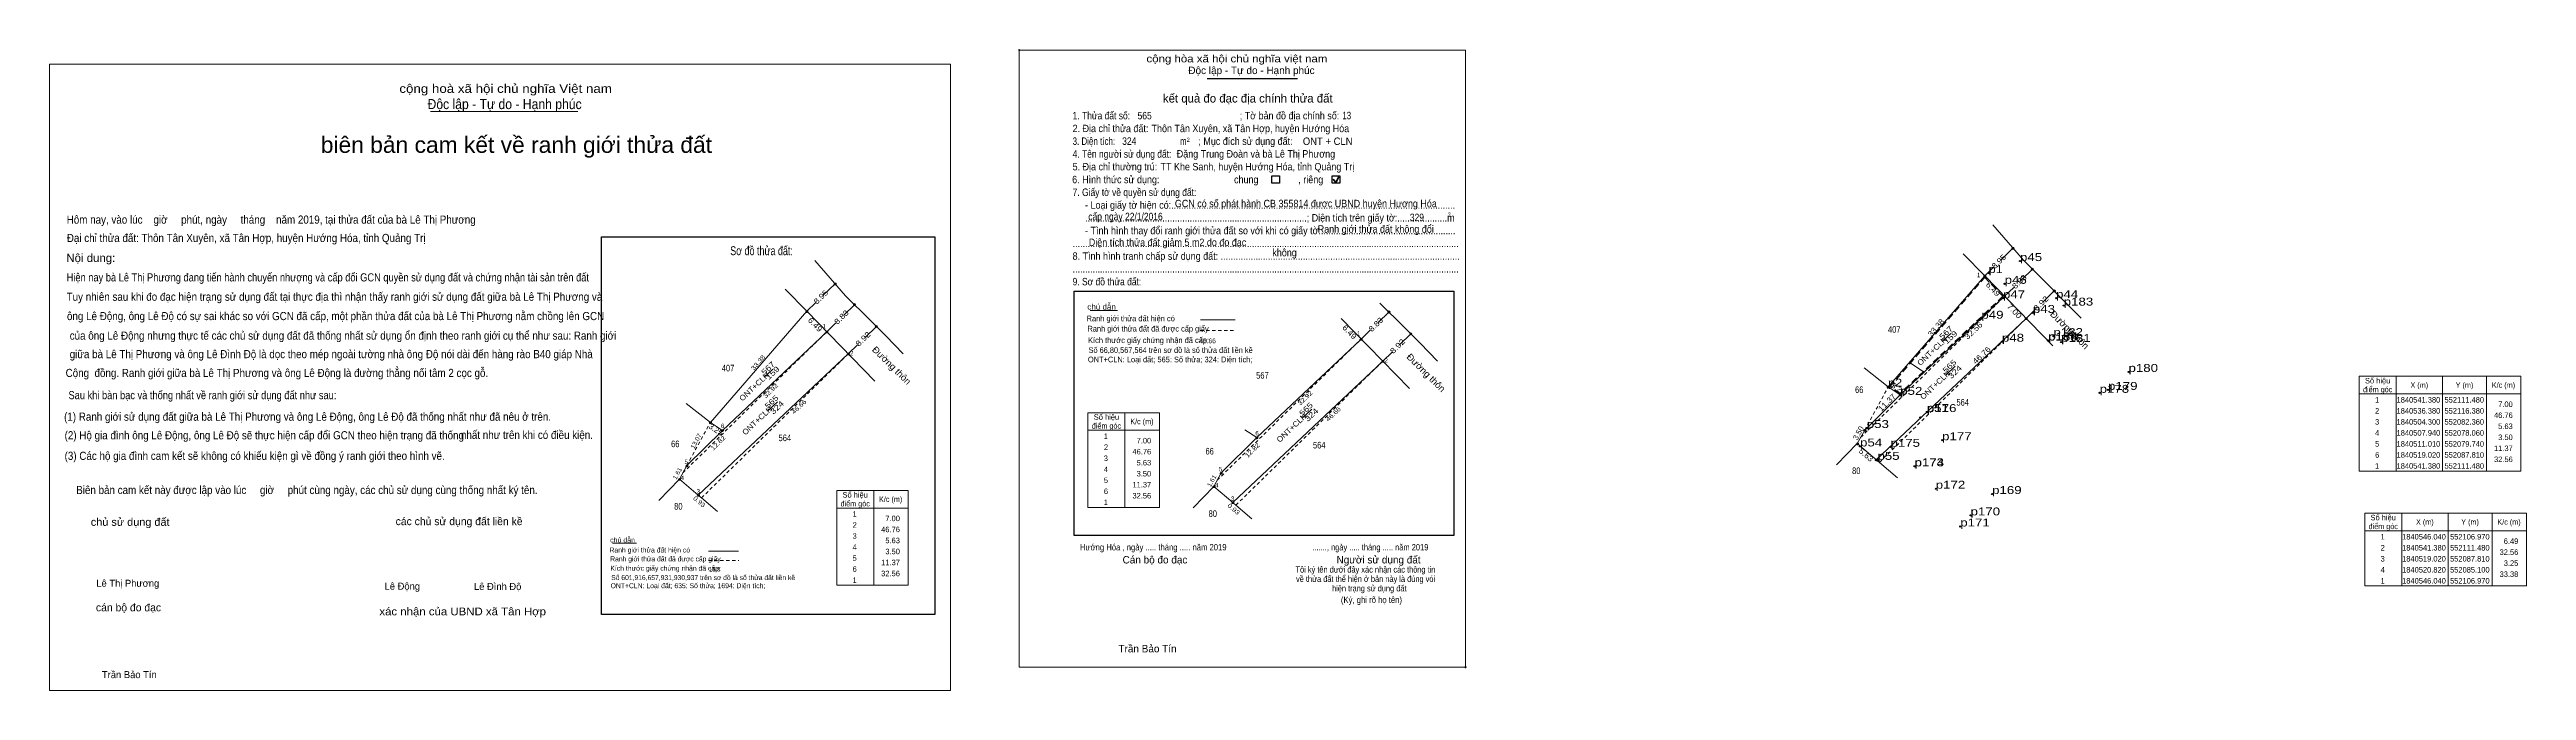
# Model space of a CAD drawing. Header units: metres. Extents: x 551668 to 552230, y 1840452 to 1840597.
import ezdxf
from ezdxf.enums import TextEntityAlignment as Align

# ---------------------------------------------------------------- set-up
doc = ezdxf.new("R2010")
doc.units = ezdxf.units.M
doc.header["$LTSCALE"] = 0.5
doc.header["$PDMODE"] = 32
doc.header["$PDSIZE"] = 0.25
doc.linetypes.add('MEDIUM_DASHED', pattern=[4.5, 3, -1.5])
doc.linetypes.add('SHORT_DASHED', pattern=[2.7, 1.5, -1.2])
for name, color, linetype, lineweight in [('1', 7, 'MEDIUM_DASHED', 13), ('10', 7, 'SHORT_DASHED', 13), ('13', 7, 'Continuous', 13), ('17', 7, 'Continuous', 13), ('2', 7, 'Continuous', 13), ('23', 7, 'Continuous', 13), ('28', 7, 'Continuous', 13), ('6', 7, 'Continuous', 13), ('63', 7, 'Continuous', 13)]:
    doc.layers.add(name, color=color, linetype=linetype, lineweight=lineweight)
doc.layers.add('12', color=7, linetype='Continuous')
doc.layers.add('7', color=7, linetype='Continuous')

msp = doc.modelspace()

# ---------------------------------------------------------------- hatches: boundary and pattern name
at = {"layer": '10'}
for points in [[(551846.39, 1840544.22, 1), (551845.89, 1840544.22, 1)], [(552107.22, 1840546.04, 1), (552106.72, 1840546.04, 1)], [(552111.73, 1840541.38, 1), (552111.23, 1840541.38, 1)], [(551839.97, 1840537.98, 1), (551839.47, 1840537.98, 1)], [(552116.63, 1840536.38, 1), (552116.13, 1840536.38, 1)], [(551844.4806, 1840533.3163, 1), (551843.9806, 1840533.3163, 1)], [(551965.7306, 1840531.6563, 1), (551965.2306, 1840531.6563, 1)], [(551849.3806, 1840528.3163, 1), (551848.8806, 1840528.3163, 1)], [(551970.6306, 1840526.6563, 1), (551970.1306, 1840526.6563, 1)], [(552085.35, 1840520.82, 1), (552084.85, 1840520.82, 1)], [(552088.06, 1840519.02, 1), (552087.56, 1840519.02, 1)], [(551818.1, 1840512.76, 1), (551817.6, 1840512.76, 1)], [(551820.8106, 1840510.9563, 1), (551820.3106, 1840510.9563, 1)], [(551942.0606, 1840509.2963, 1), (551941.5606, 1840509.2963, 1)], [(552078.31, 1840507.94, 1), (552077.81, 1840507.94, 1)], [(552079.99, 1840511.01, 1), (552079.49, 1840511.01, 1)], [(551812.7406, 1840502.9463, 1), (551812.2406, 1840502.9463, 1)], [(551933.9906, 1840501.2863, 1), (551933.4906, 1840501.2863, 1)], [(552082.61, 1840504.3, 1), (552082.11, 1840504.3, 1)], [(551811.0606, 1840499.8763, 1), (551810.5606, 1840499.8763, 1)], [(551815.3606, 1840496.2363, 1), (551814.8606, 1840496.2363, 1)], [(551932.3106, 1840498.2163, 1), (551931.8106, 1840498.2163, 1)], [(551936.6106, 1840494.5763, 1), (551936.1106, 1840494.5763, 1)]]:
    msp.add_hatch(color=256, dxfattribs=at).paths.add_polyline_path(points)
at = {"layer": '13'}
for points in [[(552113.64, 1840552.28, 1), (552113.14, 1840552.28, 1)], [(552118.05, 1840547.54, 1), (552117.55, 1840547.54, 1)], [(552123.02, 1840542.6, 1), (552122.52, 1840542.6, 1)], [(551850.8006, 1840539.4763, 1), (551850.3006, 1840539.4763, 1)], [(551972.0506, 1840537.8163, 1), (551971.5506, 1840537.8163, 1)], [(551855.7706, 1840534.5363, 1), (551855.2706, 1840534.5363, 1)], [(551977.0206, 1840532.8763, 1), (551976.5206, 1840532.8763, 1)]]:
    msp.add_hatch(color=256, dxfattribs=at).paths.add_polyline_path(points)

# ---------------------------------------------------------------- linework, layer by layer
at = {"layer": '1', "linetype": 'Continuous'}
msp.add_lwpolyline([(551667.91, 1840451.92), (551872.34, 1840451.92), (551872.34, 1840594.06), (551667.91, 1840594.06), (551667.91, 1840451.93)], dxfattribs=at)
at = {"layer": '1'}
msp.add_lwpolyline([(552106.98, 1840545.67), (552111.12, 1840541.39), (552087.78, 1840519.34), (552085.48, 1840520.87)], close=True, dxfattribs=at)
at = {"layer": '10'}
for p, q in [((552078.83, 1840509.35), (552111.48, 1840541.38)), ((552083.07, 1840503.7), (552116.38, 1840536.38)), ((551811.58, 1840501.29), (551844.23, 1840533.32)), ((551932.83, 1840499.63), (551965.48, 1840531.66)), ((551815.82, 1840495.64), (551849.13, 1840528.32)), ((551937.07, 1840493.98), (551970.38, 1840526.66)), ((552079.74, 1840511.01), (552085.1, 1840520.82)), ((551812.49, 1840502.95), (551817.85, 1840512.76)), ((551815.82, 1840495.64), (551815.11, 1840496.24)), ((551937.07, 1840493.98), (551936.36, 1840494.58))]:
    msp.add_line(p, q, dxfattribs=at)
at = {"layer": '10', "linetype": 'Continuous'}
for p, q in [((552085.1, 1840520.82), (552106.97, 1840546.04)), ((552079.59, 1840525.13), (552085.1, 1840520.82)), ((552089.91, 1840526.36), (552093.24, 1840524.15)), ((552085.1, 1840520.82), (552087.81, 1840519.02)), ((551817.85, 1840512.76), (551820.56, 1840510.96)), ((551911.91, 1840514.97), (551911.91, 1840493.47)), ((551939.1, 1840511.1), (551941.81, 1840509.3)), ((552078.06, 1840507.94), (552079.74, 1840511.01)), ((552083.07, 1840503.7), (552078.06, 1840507.94)), ((551810.81, 1840499.88), (551812.49, 1840502.95)), ((552083.07, 1840503.7), (552087.19, 1840500.21)), ((551815.11, 1840496.24), (551810.81, 1840499.88)), ((551854.9, 1840497.32), (551854.9, 1840475.82)), ((551932.06, 1840498.22), (551933.74, 1840501.29)), ((551936.36, 1840494.58), (551932.06, 1840498.22)), ((551815.82, 1840495.64), (551819.45, 1840492.57)), ((551937.07, 1840493.98), (551940.7, 1840490.91))]:
    msp.add_line(p, q, dxfattribs=at)
msp.add_lwpolyline([(551812.34, 1840517.07), (551817.85, 1840512.76), (551839.72, 1840537.98)], dxfattribs=at)
at = {"layer": '10'}
for centre in [(551846.14, 1840544.22), (552106.97, 1840546.04), (552111.48, 1840541.38), (551839.72, 1840537.98), (552116.38, 1840536.38), (551844.2306, 1840533.3163), (551965.4806, 1840531.6563), (551849.1306, 1840528.3163), (551970.3806, 1840526.6563), (552085.1, 1840520.82), (552087.81, 1840519.02), (551817.85, 1840512.76), (551820.5606, 1840510.9563), (551941.8106, 1840509.2963), (552078.06, 1840507.94), (552079.74, 1840511.01), (551812.4906, 1840502.9463), (551933.7406, 1840501.2863), (552082.36, 1840504.3), (551810.8106, 1840499.8763), (551815.1106, 1840496.2363), (551932.0606, 1840498.2163), (551936.3606, 1840494.5763)]:
    msp.add_circle(centre, 0.25, dxfattribs=at)
at = {"layer": '13'}
for p, q in [((552113.39, 1840552.28), (552110.7, 1840549.67)), ((552108.99, 1840548.01), (552106.97, 1840546.04)), ((552117.8, 1840547.54), (552115.38, 1840545.18)), ((551846.14, 1840544.22), (551843.45, 1840541.61)), ((552113.57, 1840543.41), (552111.5, 1840541.4)), ((552122.77, 1840542.6), (552120.22, 1840540.12)), ((551841.74, 1840539.95), (551839.72, 1840537.98)), ((551846.32, 1840535.35), (551844.25, 1840533.34)), ((551850.55, 1840539.48), (551848.13, 1840537.12)), ((551971.8, 1840537.82), (551969.38, 1840535.46)), ((552118.51, 1840538.45), (552116.38, 1840536.38)), ((551851.26, 1840530.39), (551849.13, 1840528.32)), ((551855.52, 1840534.54), (551852.97, 1840532.06)), ((551967.57, 1840533.69), (551965.5, 1840531.68)), ((551976.77, 1840532.88), (551974.22, 1840530.4)), ((552097.33, 1840531.09), (552099.28, 1840532.94)), ((551830.08, 1840523.03), (551832.03, 1840524.88)), ((551972.51, 1840528.73), (551970.38, 1840526.66)), ((552098.14, 1840523.46), (552100.3, 1840525.51)), ((551830.89, 1840515.4), (551833.05, 1840517.44)), ((551952.14, 1840513.74), (551954.3, 1840515.78)), ((552073.37, 1840503.12), (552078.06, 1840507.94)), ((551806.12, 1840495.06), (551810.81, 1840499.88)), ((551806.12, 1840495.06), (551810.81, 1840499.88)), ((551927.37, 1840493.4), (551932.06, 1840498.22)), ((551927.37, 1840493.4), (551932.06, 1840498.22))]:
    msp.add_line(p, q, dxfattribs=at)
for centre in [(552113.39, 1840552.28), (552117.8, 1840547.54), (552122.77, 1840542.6), (551850.5506, 1840539.4763), (551971.8006, 1840537.8163), (551855.5206, 1840534.5363), (551976.7706, 1840532.8763)]:
    msp.add_circle(centre, 0.25, dxfattribs=at)
at = {"layer": '17'}
for p, q in [((551903.99, 1840538.19), (551910.23, 1840538.19)), ((551795.63, 1840485.38), (551801.06, 1840485.38))]:
    msp.add_line(p, q, dxfattribs=at)
at = {"layer": '2', "lineweight": 25}
for p, q in [((551930.58, 1840590.85), (551951.06, 1840590.85)), ((551900.35, 1840542.56), (551986.55, 1840542.56)), ((551986.55, 1840542.56), (551986.55, 1840487.07))]:
    msp.add_line(p, q, dxfattribs=at)
at = {"layer": '2', "lineweight": 35}
for p, q in [((551959.14, 1840567.96), (551959.72, 1840567.21)), ((551959.72, 1840567.21), (551960.42, 1840568.47))]:
    msp.add_line(p, q, dxfattribs=at)
at = {"layer": '2'}
for p, q in [((552191.93, 1840519.23), (552228.63, 1840519.23)), ((552200.33, 1840523.23), (552200.33, 1840501.73)), ((552210.83, 1840523.23), (552210.83, 1840501.73)), ((552220.83, 1840523.23), (552220.83, 1840501.73))]:
    msp.add_line(p, q, dxfattribs=at)
for points in [[(551887.93, 1840597.27), (551989.19, 1840597.27), (551989.19, 1840457.22), (551887.93, 1840457.22)], [(552191.93, 1840523.23), (552228.63, 1840523.23), (552228.63, 1840501.73), (552191.93, 1840501.73)]]:
    msp.add_lwpolyline(points, close=True, dxfattribs=at)
at = {"layer": '2', "lineweight": 25}
for points in [[(551945.23, 1840568.71), (551946.97, 1840568.71), (551946.97, 1840567.09), (551945.23, 1840567.09)], [(551958.92, 1840568.71), (551960.65, 1840568.71), (551960.65, 1840567.09), (551958.92, 1840567.09)], [(551793.16, 1840554.87), (551868.79, 1840554.87), (551868.79, 1840469.19), (551793.16, 1840469.19)]]:
    msp.add_lwpolyline(points, close=True, dxfattribs=at)
msp.add_lwpolyline([(551986.55, 1840487.07), (551900.35, 1840487.07), (551900.35, 1840542.56)], dxfattribs=at)
at = {"layer": '2'}
for points in [[(551911.91, 1840493.47), (551903.51, 1840493.47), (551903.51, 1840514.97), (551911.91, 1840514.97)], [(551911.91, 1840514.97), (551919.71, 1840514.97), (551919.71, 1840493.47), (551911.91, 1840493.47)], [(551903.51, 1840510.97), (551911.91, 1840510.97), (551919.71, 1840510.97)], [(551854.9, 1840475.82), (551846.5, 1840475.82), (551846.5, 1840497.32), (551854.9, 1840497.32)], [(551854.9, 1840497.32), (551862.7, 1840497.32), (551862.7, 1840475.82), (551854.9, 1840475.82)], [(551846.5, 1840493.32), (551854.9, 1840493.32), (551862.7, 1840493.32)]]:
    msp.add_lwpolyline(points, dxfattribs=at)
for p in [(551887.93, 1840597.27), (551989.19, 1840457.22)]:
    msp.add_point(p, dxfattribs=at)
at = {"layer": '23'}
for p, q in [((551754.37, 1840583.32), (551787.81, 1840583.32)), ((551841.56, 1840549.52), (551848.49, 1840541.51)), ((552102.09, 1840551.06), (552106.97, 1840546.04)), ((551834.84, 1840543), (551839.72, 1840537.98)), ((551848.49, 1840541.51), (551854.12, 1840535.96)), ((552106.97, 1840546.04), (552122.44, 1840530.17)), ((552121.37, 1840544.02), (552124.88, 1840540.46)), ((551839.72, 1840537.98), (551855.19, 1840522.11)), ((551854.12, 1840535.96), (551857.63, 1840532.4)), ((551960.97, 1840536.32), (551976.44, 1840520.45)), ((551969.74, 1840539.85), (551975.37, 1840534.3)), ((552124.88, 1840540.46), (552128.85, 1840536.42)), ((551857.63, 1840532.4), (551861.6, 1840528.36)), ((551857.63, 1840532.4), (551861.6, 1840528.36)), ((551975.37, 1840534.3), (551978.88, 1840530.74)), ((551978.88, 1840530.74), (551982.85, 1840526.7))]:
    msp.add_line(p, q, dxfattribs=at)
msp.add_lwpolyline([(552108.81, 1840557.58), (552115.74, 1840549.57), (552121.37, 1840544.02)], dxfattribs=at)
at = {"layer": '28'}
for p, q in [((552116.38, 1840536.38), (552082.36, 1840504.3)), ((551849.13, 1840528.32), (551815.11, 1840496.24)), ((551970.38, 1840526.66), (551936.36, 1840494.58))]:
    msp.add_line(p, q, dxfattribs=at)
for points in [[(552111.48, 1840541.38), (552087.81, 1840519.02), (552079.74, 1840511.01)], [(551844.23, 1840533.32), (551820.56, 1840510.96), (551812.49, 1840502.95)], [(551965.48, 1840531.66), (551941.81, 1840509.3), (551933.74, 1840501.29)]]:
    msp.add_lwpolyline(points, dxfattribs=at)
at = {"layer": '6'}
for p, q in [((551929.01, 1840536.06), (551936.9, 1840536.06)), ((551817.39, 1840483.53), (551824.25, 1840483.53))]:
    msp.add_line(p, q, dxfattribs=at)
at = {"layer": '6', "linetype": 'SHORT_DASHED'}
for p, q in [((551929.01, 1840533.64), (551936.95, 1840533.64)), ((551817.39, 1840481.43), (551824.29, 1840481.43))]:
    msp.add_line(p, q, dxfattribs=at)
at = {"layer": '63'}
for p, q in [((552201.59, 1840492.16), (552201.59, 1840475.66)), ((552212.09, 1840492.16), (552212.09, 1840475.66)), ((552222.09, 1840492.16), (552222.09, 1840475.66)), ((552193.19, 1840488.16), (552229.89, 1840488.16))]:
    msp.add_line(p, q, dxfattribs=at)
msp.add_lwpolyline([(552193.19, 1840492.16), (552229.89, 1840492.16), (552229.89, 1840475.66), (552193.19, 1840475.66)], close=True, dxfattribs=at)
at = {"layer": '7'}
for p in [(552107.87, 1840546.66), (552114.98, 1840549.38), (552111.12, 1840540.94), (552111.5, 1840544.22), (552123.17, 1840540.97), (552106.22, 1840536.3), (552117.9, 1840537.61), (552124.9, 1840539.28), (552110.88, 1840531.08), (552121.35, 1840531.31), (552121.39, 1840531.39), (552122.56, 1840532.37), (552124.31, 1840531.01), (552139.6, 1840524.22), (552085.03, 1840520.88), (552087.81, 1840519.02), (552133.05, 1840519.48), (552134.95, 1840520.15), (552092.37, 1840513.88), (552093.82, 1840515.14), (552093.87, 1840515.11), (552078.69, 1840507.31), (552080.22, 1840511.49), (552085.6, 1840507.22), (552097.3, 1840508.73), (552082.65, 1840504.26), (552091.05, 1840502.81), (552091.06, 1840502.77), (552095.86, 1840497.71), (552108.65, 1840496.51), (552103.77, 1840491.66), (552101.43, 1840489.14)]:
    msp.add_point(p, dxfattribs=at)

# ---------------------------------------------------------------- texts
at = {"layer": '1'}
for s, height, width, p in [('cộng hoà xã hội chủ nghĩa Việt nam', 1.965, 1.15, (551771.39, 1840587.55)), ('cộng hoà xã hội chủ nghĩa Việt nam', 1.965, 1.15, (551771.39, 1840587.55)), ('Độc lập - Tự do - Hạnh phúc', 2.292, 0.9, (551771.155, 1840583.87)), ('Độc lập - Tự do - Hạnh phúc', 2.292, 0.9, (551771.155, 1840583.87)), (' biên bản cam kết về ranh giới thửa đất', 3.682, 1.05, (551773.12, 1840573.94)), ('Sơ đồ thửa đất:', 2.025, 0.75, (551829.455, 1840550.72)), ('Biên bản cam kết này được lập vào lúc     giờ     phút cùng ngày, các chủ sử dụng cùng thống nhất ký tên.', 1.85, 0.9, (551726.3, 1840496.5)), ('chủ sử dụng đất', 1.76, 1.05, (551686.205, 1840489.29)), ('xác nhận của UBND xã Tân Hợp', 1.76, 1.1, (551761.65, 1840468.98))]:
    msp.add_text(s, height=height, dxfattribs=dict(at, width=width)).set_placement(p, align=Align.CENTER)
for s, height, width, p in [('Hôm nay, vào lúc    giờ     phút, ngày     tháng    năm 2019, tại thửa đất của bà Lê Thị Phương', 1.85, 0.9, (551671.81, 1840557.87)), ('Đại chỉ thửa đất: Thôn Tân Xuyên, xã Tân Hợp, huyện Hướng Hóa, tỉnh Quảng Trị', 1.85, 0.9, (551671.83, 1840553.7)), ('Nội dung:', 1.846, 1.05, (551671.73, 1840549.18)), ('Hiện nay bà Lê Thị Phương đang tiến hành chuyển nhượng và cấp đổi GCN quyền sử dụng đất và chứng nhận tài sản trên đất', 1.85, 0.85, (551671.79, 1840544.76)), ('Tuy nhiên sau khi đo đạc hiện trạng sử dụng đất tại thực địa thì nhận thấy ranh giới sử dụng đất giữa bà Lê Thị Phương và ', 1.85, 0.9, (551671.79, 1840540.37)), ('ông Lê Động, ông Lê Độ có sự sai khác so với GCN đã cấp, một phần thửa đất của bà Lê Thị Phương nằm chồng lên GCN', 1.85, 0.9, (551671.87, 1840535.98)), (' của ông Lê Động nhưng thực tế các chủ sử dụng đất đã thống nhất sử dụng ổn định theo ranh giới cụ thể như sau: Ranh giới', 1.85, 0.9, (551671.87, 1840531.54)), ('Cộng  đồng. Ranh giới giữa bà Lê Thị Phương và ông Lê Động là đường thẳng nối tâm 2 cọc gỗ.', 1.85, 0.9, (551671.56, 1840523.07)), (' giữa bà Lê Thị Phương và ông Lê Đình Độ là dọc theo mép ngoài tường nhà ông Độ nói dài đến hàng rào B40 giáp Nhà ', 1.85, 0.9, (551671.87, 1840527.34)), ('Sau khi bàn bạc và thống nhất về ranh giới sử dụng đất như sau:', 1.85, 0.85, (551672.21, 1840518.03)), ('(1) Ranh giới sử dụng đất giữa bà Lê Thị Phương và ông Lê Động, ông Lê Độ đã thống nhất như đã nêu ở trên.', 1.85, 0.9, (551671.21, 1840513.14)), ('(2) Hộ gia đình ông Lê Động, ông Lê Độ sẽ thực hiện cấp đổi GCN theo hiện trạng đã thống', 1.85, 0.9, (551671.33, 1840508.92)), ('nhất như trên khi có điều kiện.', 1.85, 0.9, (551761.25, 1840509.02)), ('(3) Các hộ gia đình cam kết sẽ không có khiếu kiện gì về đồng ý ranh giới theo hình vẽ.', 1.85, 0.9, (551671.33, 1840504.26))]:
    msp.add_text(s, height=height, dxfattribs=dict(at, width=width)).set_placement(p)
for s, height, p in [('các chủ sử dụng đất liền kề', 1.76, (551760.835, 1840489.44)), ('Lê Thị Phương', 1.59, (551685.665, 1840475.46)), ('Lê Động', 1.59, (551747.945, 1840474.8)), ('Lê Đình Độ', 1.59, (551769.585, 1840474.74)), ('cán bộ đo đạc', 1.76, (551685.83, 1840469.88)), ('Trần Bảo Tín', 1.595, (551686.015, 1840454.72))]:
    msp.add_text(s, height=height, dxfattribs=at).set_placement(p, align=Align.CENTER)
at = {"layer": '10'}
for s, rotation, width, p in [('32.92', 44.451, 1.2, (551831.8798, 1840519.5916)), ('32.92', 44.451, 1.2, (551953.1298, 1840517.9316)), ('13.07', 61.349, 1.1, (551815.0189, 1840508.2753)), ('12.82', 44.451, 1.2, (551819.9398, 1840507.7316)), ('12.82', 44.451, 1.2, (551941.1898, 1840506.0716)), ('1.61', 61.311, 1.1, (551810.7969, 1840500.92)), ('0.93', 319.759, 1.2, (551815.002, 1840494.3735)), ('1.61', 61.311, 1.1, (551932.0469, 1840499.26)), ('0.93', 319.759, 1.2, (551936.252, 1840492.7135))]:
    msp.add_text(s, height=1, rotation=rotation, dxfattribs=dict(at, width=width)).set_placement(p, align=Align.CENTER)
at = {"layer": '12'}
for s, width, p in [('p1', 1.2, (552107.86, 1840546.66)), ('p45', 1.25, (552114.98, 1840549.38)), ('p47', 1.25, (552111.12, 1840540.94)), ('p46', 1.25, (552111.5, 1840544.22)), ('p44', 1.25, (552123.17, 1840540.97)), ('p183', 1.25, (552124.9, 1840539.28)), ('p49', 1.25, (552106.22, 1840536.3)), ('p43', 1.25, (552117.9, 1840537.61)), ('p48', 1.25, (552110.88, 1840531.08)), ('p185', 1.25, (552121.35, 1840531.31)), ('p184', 1.25, (552121.39, 1840531.39)), ('p182', 1.25, (552122.56, 1840532.37)), ('p181', 1.25, (552124.31, 1840531.01)), ('p180', 1.25, (552139.6, 1840524.22)), ('p2', 1.2, (552085.03, 1840520.88)), ('p52', 1.25, (552087.81, 1840519.02)), ('p178', 1.25, (552133.05, 1840519.48)), ('p179', 1.25, (552134.95, 1840520.14)), ('p53', 1.25, (552080.22, 1840511.49)), ('p51', 1.25, (552093.82, 1840515.14)), ('p176', 1.25, (552093.87, 1840515.11)), ('p54', 1.25, (552078.69, 1840507.31)), ('p175', 1.25, (552085.6, 1840507.22)), ('p177', 1.25, (552097.3, 1840508.72)), ('p55', 1.25, (552082.65, 1840504.26)), ('p173', 1.25, (552091.05, 1840502.81)), ('p174', 1.25, (552091.06, 1840502.77)), ('p172', 1.25, (552095.86, 1840497.72)), ('p169', 1.25, (552108.65, 1840496.51)), ('p171', 1.25, (552101.43, 1840489.14)), ('p170', 1.25, (552103.77, 1840491.66))]:
    msp.add_text(s, height=1.8, dxfattribs=dict(at, width=width)).set_placement(p)
at = {"layer": '13'}
for s, height, rotation, width, p in [('8.95', 1.25, 44.185, 1.15, (552110.6044, 1840548.8345)), ('8.95', 1.25, 44.185, 1.15, (551843.3544, 1840540.7745)), ('8.83', 1.25, 44.263, 1.15, (552115.2638, 1840544.2579)), ('8.92', 1.25, 44.228, 1.2, (552120.1791, 1840539.3308)), ('8.83', 1.25, 44.263, 1.15, (551848.0138, 1840536.1879)), ('8.83', 1.25, 44.263, 1.15, (551969.2638, 1840534.5279)), ('Đường thôn', 1.5, 315.41, 1.05, (552125.7035, 1840533.2211)), ('8.92', 1.25, 44.228, 1.2, (551852.9291, 1840531.2608)), ('Đường thôn', 1.5, 315.41, 1.05, (551858.4485, 1840525.1561)), ('8.92', 1.25, 44.228, 1.2, (551974.1791, 1840529.6008)), ('567', 1.25, 43.41, 1.25, (552098.6255, 1840532.6961)), ('159', 1.25, 43.41, 1.25, (552099.6455, 1840531.6055)), ('567', 1.25, 43.41, 1.25, (551831.3705, 1840524.6313)), ('159', 1.25, 43.41, 1.25, (551832.3905, 1840523.5408)), ('Đường thôn', 1.5, 315.41, 1.05, (551979.6985, 1840523.4961)), ('565', 1.25, 43.41, 1.25, (552099.4255, 1840525.0561)), ('324', 1.25, 43.41, 1.25, (552100.6505, 1840523.7502)), ('565', 1.25, 43.41, 1.25, (551832.1705, 1840516.9813)), ('324', 1.25, 43.41, 1.25, (551833.4005, 1840515.6802)), ('565', 1.25, 43.41, 1.25, (551953.4205, 1840515.3213)), ('324', 1.25, 43.41, 1.25, (551954.6505, 1840514.0202))]:
    msp.add_text(s, height=height, rotation=rotation, dxfattribs=dict(at, width=width)).set_placement(p, align=Align.CENTER)
at = {"layer": '13', "width": 0.85}
for s, p in [('407', (552086.45, 1840533.1)), ('407', (551821.85, 1840524.34)), ('567', (551943.1, 1840522.68)), ('66', (552078.505, 1840519.44)), ('564', (552101.985, 1840516.58)), ('66', (551809.875, 1840507.14)), ('564', (551834.735, 1840508.51)), ('66', (551931.125, 1840505.48)), ('564', (551955.985, 1840506.85)), ('80', (552077.83, 1840501.04)), ('80', (551810.58, 1840492.97)), ('80', (551931.83, 1840491.31))]:
    msp.add_text(s, height=1.5, dxfattribs=at).set_placement(p, align=Align.CENTER)
at = {"layer": '13', "width": 1.1}
for p in [(552098.641, 1840531.4733), (551831.381, 1840523.4039), (552099.301, 1840523.7833), (551832.041, 1840515.7039), (551953.291, 1840514.0439)]:
    msp.add_text('ONT+CLN', height=1.25, rotation=43.41, dxfattribs=at).set_placement(p, align=Align.RIGHT)
at = {"layer": '2'}
for s, height, width, p in [('cộng hòa xã hội chủ nghĩa việt nam', 1.69, 1.15, (551916.79, 1840594.48)), ('2. Địa chỉ thửa đất:', 1.69, 0.9, (551900.03, 1840578.64)), ('1. Thửa đất số:', 1.69, 0.85, (551900.03, 1840581.55)), ('565', 1.69, 0.85, (551914.77, 1840581.55)), ('Thôn Tân Xuyên, xã Tân Hợp, huyện Hướng Hóa', 1.69, 0.9, (551917.94, 1840578.64)), ('; Tờ bản đồ địa chính số:', 1.69, 0.9, (551937.95, 1840581.55)), ('13', 1.69, 0.8, (551961.21, 1840581.57)), ('4. Tên người sử dụng đất:', 1.69, 0.85, (551900.03, 1840572.85)), ('3. Diện tích:', 1.69, 0.8, (551900.03, 1840575.75)), ('324', 1.69, 0.85, (551911.28, 1840575.76)), ('Đặng Trung Đoàn và bà Lê Thị Phương', 1.69, 0.9, (551923.66, 1840572.87)), ('m', 1.69, 0.8, (551924.39, 1840575.75)), ('2', 0.9657, 0.8, (551925.91, 1840576.42)), ('; Mục đích sử dụng đất:', 1.69, 0.9, (551928.57, 1840575.75)), ('ONT + CLN', 1.69, 0.95, (551952.27, 1840575.73)), ('6. Hình thức sử dụng:', 1.69, 0.9, (551899.93, 1840567.05)), ('5. Địa chỉ thường trú:', 1.69, 0.9, (551900.03, 1840569.96)), ('TT Khe Sanh, huyện Hướng Hóa, tỉnh Quảng Trị', 1.69, 0.9, (551919.98, 1840569.96)), ('chung                , riêng', 1.69, 0.9, (551936.66, 1840567.05)), ('7. Giấy tờ về quyền sử dụng đất:', 1.69, 0.85, (551900.03, 1840564.16)), ('GCN có số phát hành CB 355814 được UBND huyện Hương Hóa ', 1.69, 0.9, (551923.23, 1840561.6)), ('     - Loại giấy tờ hiện có:..................................................................................................................', 1.69, 0.9, (551900.03, 1840561.26)), ('     .........................................................................................; Diện tích trên giấy tờ:....................m', 1.69, 0.9, (551900.03, 1840558.36)), (' cấp ngày 22/1/2016', 1.69, 0.85, (551903.06, 1840558.65)), ('Ranh giới thửa đất không đổi', 1.69, 0.9, (551955.65, 1840555.8)), ('329', 1.69, 0.85, (551976.55, 1840558.45)), ('2', 0.9657, 0.8, (551985.12, 1840559.43)), ('...........................................................................................................................................................', 1.69, 0.9, (551900.03, 1840552.57)), ('     - Tình hình thay đổi ranh giới thửa đất so với khi có giấy tờ:......................................................', 1.69, 0.9, (551900.03, 1840555.47)), ('Diện tích thửa đất giảm 5 m2 do đo đạc', 1.69, 0.9, (551903.7, 1840552.79)), ('không', 1.69, 0.9, (551945.35, 1840550.47)), ('8. Tình hình tranh chấp sử dụng đất: ................................................................................................', 1.69, 0.9, (551900.03, 1840549.67)), ('...........................................................................................................................................................', 1.69, 0.9, (551900.03, 1840546.77)), ('9. Sơ đồ thửa đất:', 1.69, 0.85, (551900.03, 1840543.87)), ('Hướng Hóa , ngày ..... tháng ..... năm 2019', 1.447, 0.9, (551901.68, 1840483.71)), ('......., ngày ..... tháng ..... năm 2019', 1.447, 0.85, (551954.41, 1840483.71)), ('(Ký, ghi rõ họ tên)', 1.449, 0.9, (551960.91, 1840471.77))]:
    msp.add_text(s, height=height, dxfattribs=dict(at, width=width)).set_placement(p)
for s, p in [('Độc lập - Tự do - Hạnh phúc', (551926.29, 1840591.82)), ('Cán bộ đo đạc', (551911.37, 1840480.75)), ('Người sử dụng đất', (551959.91, 1840480.75)), ('Trần Bảo Tín', (551910.44, 1840460.57))]:
    msp.add_text(s, height=1.69, dxfattribs=at).set_placement(p)
for s, height, p in [('kết quả đo đạc địa chính thửa đất', 1.932, (551939.775, 1840585.36)), ('.', 0.4829, (551989.1689, 1840456.95))]:
    msp.add_text(s, height=height, dxfattribs=at).set_placement(p, align=Align.CENTER)
for s, height, rotation, width, p in [('7.00', 1.25, 314.421, 1.2, (552113.2537, 1840537.5774)), ('46.76', 1.25, 43.319, 1.15, (552106.7062, 1840527.5566)), ('11.37', 1.25, 44.786, 1.15, (552085.2447, 1840516.832)), ('46.66', 1, 43.319, 1.2, (551838.272, 1840515.9463)), ('46.66', 1, 43.319, 1.2, (551959.522, 1840514.2863)), ('5.63', 1.25, 319.752, 1.1, (552079.6562, 1840504.8958))]:
    msp.add_text(s, height=height, rotation=rotation, dxfattribs=dict(at, width=width)).set_placement(p, align=Align.CENTER)
for s, height, width, p in [('46.66', 1.081, 0.95, (551930.66, 1840530.73)), ('điểm góc', 1.25, 0.9, (552196.13, 1840519.61)), ('Số hiệu', 1.25, 0.85, (552196.13, 1840521.61)), (' 1', 1.25, 0.75, (552195.78, 1840517.26)), ('1840541.380', 1.25, 0.85, (552205.38, 1840517.26)), ('X (m)', 1.25, 0.95, (552205.58, 1840520.61)), ('552111.480', 1.25, 0.85, (552215.78, 1840517.26)), ('Y (m)', 1.25, 0.95, (552215.835, 1840520.61)), ('K/c (m)', 1.25, 0.95, (552224.675, 1840520.61)), ('điểm góc', 1.25, 0.9, (551907.71, 1840511.35)), ('Số hiệu', 1.25, 0.85, (551907.71, 1840513.35)), ('K/c (m)', 1.25, 0.95, (551915.755, 1840512.35)), (' 3', 1.25, 0.8, (552195.775, 1840512.26)), (' 2', 1.25, 0.85, (552195.785, 1840514.76)), ('1840536.380', 1.25, 0.85, (552205.38, 1840514.76)), ('1840504.300', 1.25, 0.85, (552205.38, 1840512.26)), ('552116.380', 1.25, 0.85, (552215.78, 1840514.76)), ('552082.360', 1.25, 0.85, (552215.78, 1840512.26)), (' 2', 1.25, 0.85, (551907.365, 1840506.5)), (' 1', 1.25, 0.75, (551907.36, 1840509)), (' 4', 1.25, 0.85, (552195.78, 1840509.76)), (' 5', 1.25, 0.8, (552195.785, 1840507.26)), ('1840507.940', 1.25, 0.85, (552205.38, 1840509.76)), ('1840511.010', 1.25, 0.85, (552205.38, 1840507.26)), ('552078.060', 1.25, 0.85, (552215.78, 1840509.76)), ('552079.740', 1.25, 0.85, (552215.78, 1840507.26)), (' 4', 1.25, 0.85, (551907.36, 1840501.5)), (' 3', 1.25, 0.8, (551907.355, 1840504)), (' 6', 1.25, 0.85, (552195.785, 1840504.76)), (' 1', 1.25, 0.75, (552195.78, 1840502.26)), ('1840519.020', 1.25, 0.85, (552205.38, 1840504.76)), ('1840541.380', 1.25, 0.85, (552205.38, 1840502.26)), ('552087.810', 1.25, 0.85, (552215.78, 1840504.76)), ('552111.480', 1.25, 0.85, (552215.78, 1840502.26)), ('Số hiệu', 1.25, 0.85, (551850.7, 1840495.7)), ('K/c (m)', 1.25, 0.95, (551858.745, 1840494.7)), (' 5', 1.25, 0.8, (551907.365, 1840499)), (' 6', 1.25, 0.85, (551907.365, 1840496.5)), ('điểm góc', 1.25, 0.9, (551850.7, 1840493.7)), (' 1', 1.25, 0.75, (551850.35, 1840491.35)), (' 1', 1.25, 0.75, (551907.36, 1840494)), (' 4', 1.25, 0.85, (551850.35, 1840483.85)), (' 3', 1.25, 0.8, (551850.345, 1840486.35)), (' 2', 1.25, 0.85, (551850.355, 1840488.85)), ('15.8', 0.935, 0.95, (551818.83, 1840478.9)), (' 5', 1.25, 0.8, (551850.355, 1840481.35)), (' 6', 1.25, 0.85, (551850.355, 1840478.85)), ('Tôi ký tên dưới đây xác nhận các thông tin', 1.396, 0.9, (551966.48, 1840478.68)), (' 1', 1.25, 0.75, (551850.35, 1840476.35)), ('về thửa đất thể hiện ở bản này là đúng vói', 1.396, 0.9, (551966.505, 1840476.55)), ('hiện trạng sử dụng đất', 1.396, 0.9, (551967.345, 1840474.41))]:
    msp.add_text(s, height=height, dxfattribs=dict(at, width=width)).set_placement(p, align=Align.CENTER)
at = {"layer": '2', "width": 0.85}
for s, p in [('46.76', (552226.78, 1840513.76)), ('7.00', (552226.78, 1840516.26)), ('7.00', (551917.86, 1840508)), ('11.37', (552226.78, 1840506.26)), ('3.50', (552226.78, 1840508.76)), ('5.63', (552226.78, 1840511.26)), ('46.76', (551917.86, 1840505.5)), ('3.50', (551917.86, 1840500.5)), ('5.63', (551917.86, 1840503)), ('32.56', (552226.78, 1840503.76)), ('32.56', (551917.86, 1840495.5)), ('11.37', (551917.86, 1840498)), ('7.00', (551860.85, 1840490.35)), ('46.76', (551860.85, 1840487.85)), ('5.63', (551860.85, 1840485.35)), ('32.56', (551860.85, 1840477.85)), ('11.37', (551860.85, 1840480.35)), ('3.50', (551860.85, 1840482.85))]:
    msp.add_text(s, height=1.25, dxfattribs=at).set_placement(p, align=Align.RIGHT)
at = {"layer": '2'}
msp.add_text('3.50', height=1.25, rotation=61.311, dxfattribs=at).set_placement((552078.8572, 1840510.04), align=Align.CENTER)
at = {"layer": '6'}
for s, height, width, p in [('Ranh giới thửa đất hiện có ', 1.294, 0.9, (551903.2, 1840535.71)), ('chú dẫn', 1.294, 1.05, (551903.38, 1840538.35)), ('Ranh giới thửa đất đã được cấp giấy', 1.294, 0.85, (551903.4, 1840533.39)), ('Kích thước giấy chứng nhận đã cấp:', 1.294, 0.9, (551903.54, 1840530.77)), ('Số 66,80,567,564 trên sơ đồ là số thửa đất liền kề', 1.288, 0.85, (551903.65, 1840528.53)), ('ONT+CLN: Loại đất; 565: Số thửa; 324: Diện tích;', 1.288, 0.9, (551903.5, 1840526.4)), ('chú dẫn', 1.125, 1.05, (551795.11, 1840485.52)), ('Ranh giới thửa đất hiện có ', 1.125, 0.9, (551794.95, 1840483.24)), ('Ranh giới thửa đất đã được cấp giấy', 1.125, 0.85, (551795.13, 1840481.22)), ('Kích thước giấy chứng nhận đã cấp:', 1.125, 0.9, (551795.15, 1840479.1)), ('ONT+CLN: Loại đất; 635: Số thửa; 1694: Diện tích;', 1.125, 0.9, (551795.21, 1840475.14)), ('Số 601,916,657,931,930,937 trên sơ đồ là số thửa đất liền kề', 1.125, 0.85, (551795.35, 1840476.98))]:
    msp.add_text(s, height=height, dxfattribs=dict(at, width=width)).set_placement(p)
at = {"layer": '63'}
for s, height, width, p in [(' 1', 1, 0.9, (552105.98, 1840545.72)), (' 1', 1, 0.9, (551844.08, 1840534.11)), (' 1', 1, 0.9, (551965.33, 1840532.45)), (' 2', 1, 0.9, (551850.31, 1840527.96)), (' 2', 1, 0.9, (551971.56, 1840526.3)), (' 6', 1, 0.9, (551821.01, 1840511.47)), (' 6', 1, 0.9, (551942.26, 1840509.81)), (' 5', 1, 0.9, (551812.73, 1840503.31)), (' 5', 1, 0.9, (551933.98, 1840501.65)), (' 4', 1, 0.95, (551811.85, 1840499.66)), (' 3', 1, 0.95, (551815.49, 1840496.62)), (' 4', 1, 0.95, (551933.1, 1840498)), (' 3', 1, 0.95, (551936.74, 1840494.96)), ('6.49', 1.25, 0.85, (552228.04, 1840485.19)), ('32.56', 1.25, 0.85, (552228.04, 1840482.69)), ('33.38', 1.25, 0.85, (552228.04, 1840477.69)), ('3.25', 1.25, 0.85, (552228.04, 1840480.19))]:
    msp.add_text(s, height=height, dxfattribs=dict(at, width=width)).set_placement(p, align=Align.RIGHT)
for s, height, rotation, width, p in [('6.49', 1.25, 314.063, 1.15, (552108.4092, 1840542.5646)), ('6.49', 1.25, 314.063, 1.15, (551841.1592, 1840534.5046)), ('33.38', 1.25, 49.069, 1.1, (552096.391, 1840533.8455)), ('32.56', 1.25, 43.37, 1.15, (552104.8458, 1840533.1292)), ('6.49', 1.25, 314.063, 1.15, (551962.4092, 1840532.8346)), ('33.38', 1, 49.069, 1.2, (551829.0632, 1840526.0074)), ('3.25', 1.25, 326.408, 1.05, (552087.0542, 1840519.8875)), ('3.25', 1.25, 326.408, 1.05, (551818.7442, 1840510.6175))]:
    msp.add_text(s, height=height, rotation=rotation, dxfattribs=dict(at, width=width)).set_placement(p, align=Align.CENTER)
for s, width, p in [('Số hiệu', 0.85, (552197.39, 1840490.54)), ('X (m)', 0.95, (552206.84, 1840489.54)), ('Y (m)', 0.95, (552217.095, 1840489.54)), ('K/c (m)', 0.95, (552225.935, 1840489.54)), ('điểm góc', 0.9, (552197.39, 1840488.54)), (' 2', 0.85, (552197.045, 1840483.69)), (' 1', 0.75, (552197.04, 1840486.19)), ('1840546.040', 0.85, (552206.64, 1840486.19)), ('1840541.380', 0.85, (552206.64, 1840483.69)), ('552106.970', 0.85, (552217.04, 1840486.19)), ('552111.480', 0.85, (552217.04, 1840483.69)), (' 4', 0.85, (552197.04, 1840478.69)), (' 3', 0.8, (552197.035, 1840481.19)), ('1840519.020', 0.85, (552206.64, 1840481.19)), ('1840520.820', 0.85, (552206.64, 1840478.69)), ('552087.810', 0.85, (552217.04, 1840481.19)), ('552085.100', 0.85, (552217.04, 1840478.69)), (' 1', 0.75, (552197.04, 1840476.19)), ('1840546.040', 0.85, (552206.64, 1840476.19)), ('552106.970', 0.85, (552217.04, 1840476.19))]:
    msp.add_text(s, height=1.25, dxfattribs=dict(at, width=width)).set_placement(p, align=Align.CENTER)

doc.saveas('drawing.dxf')
